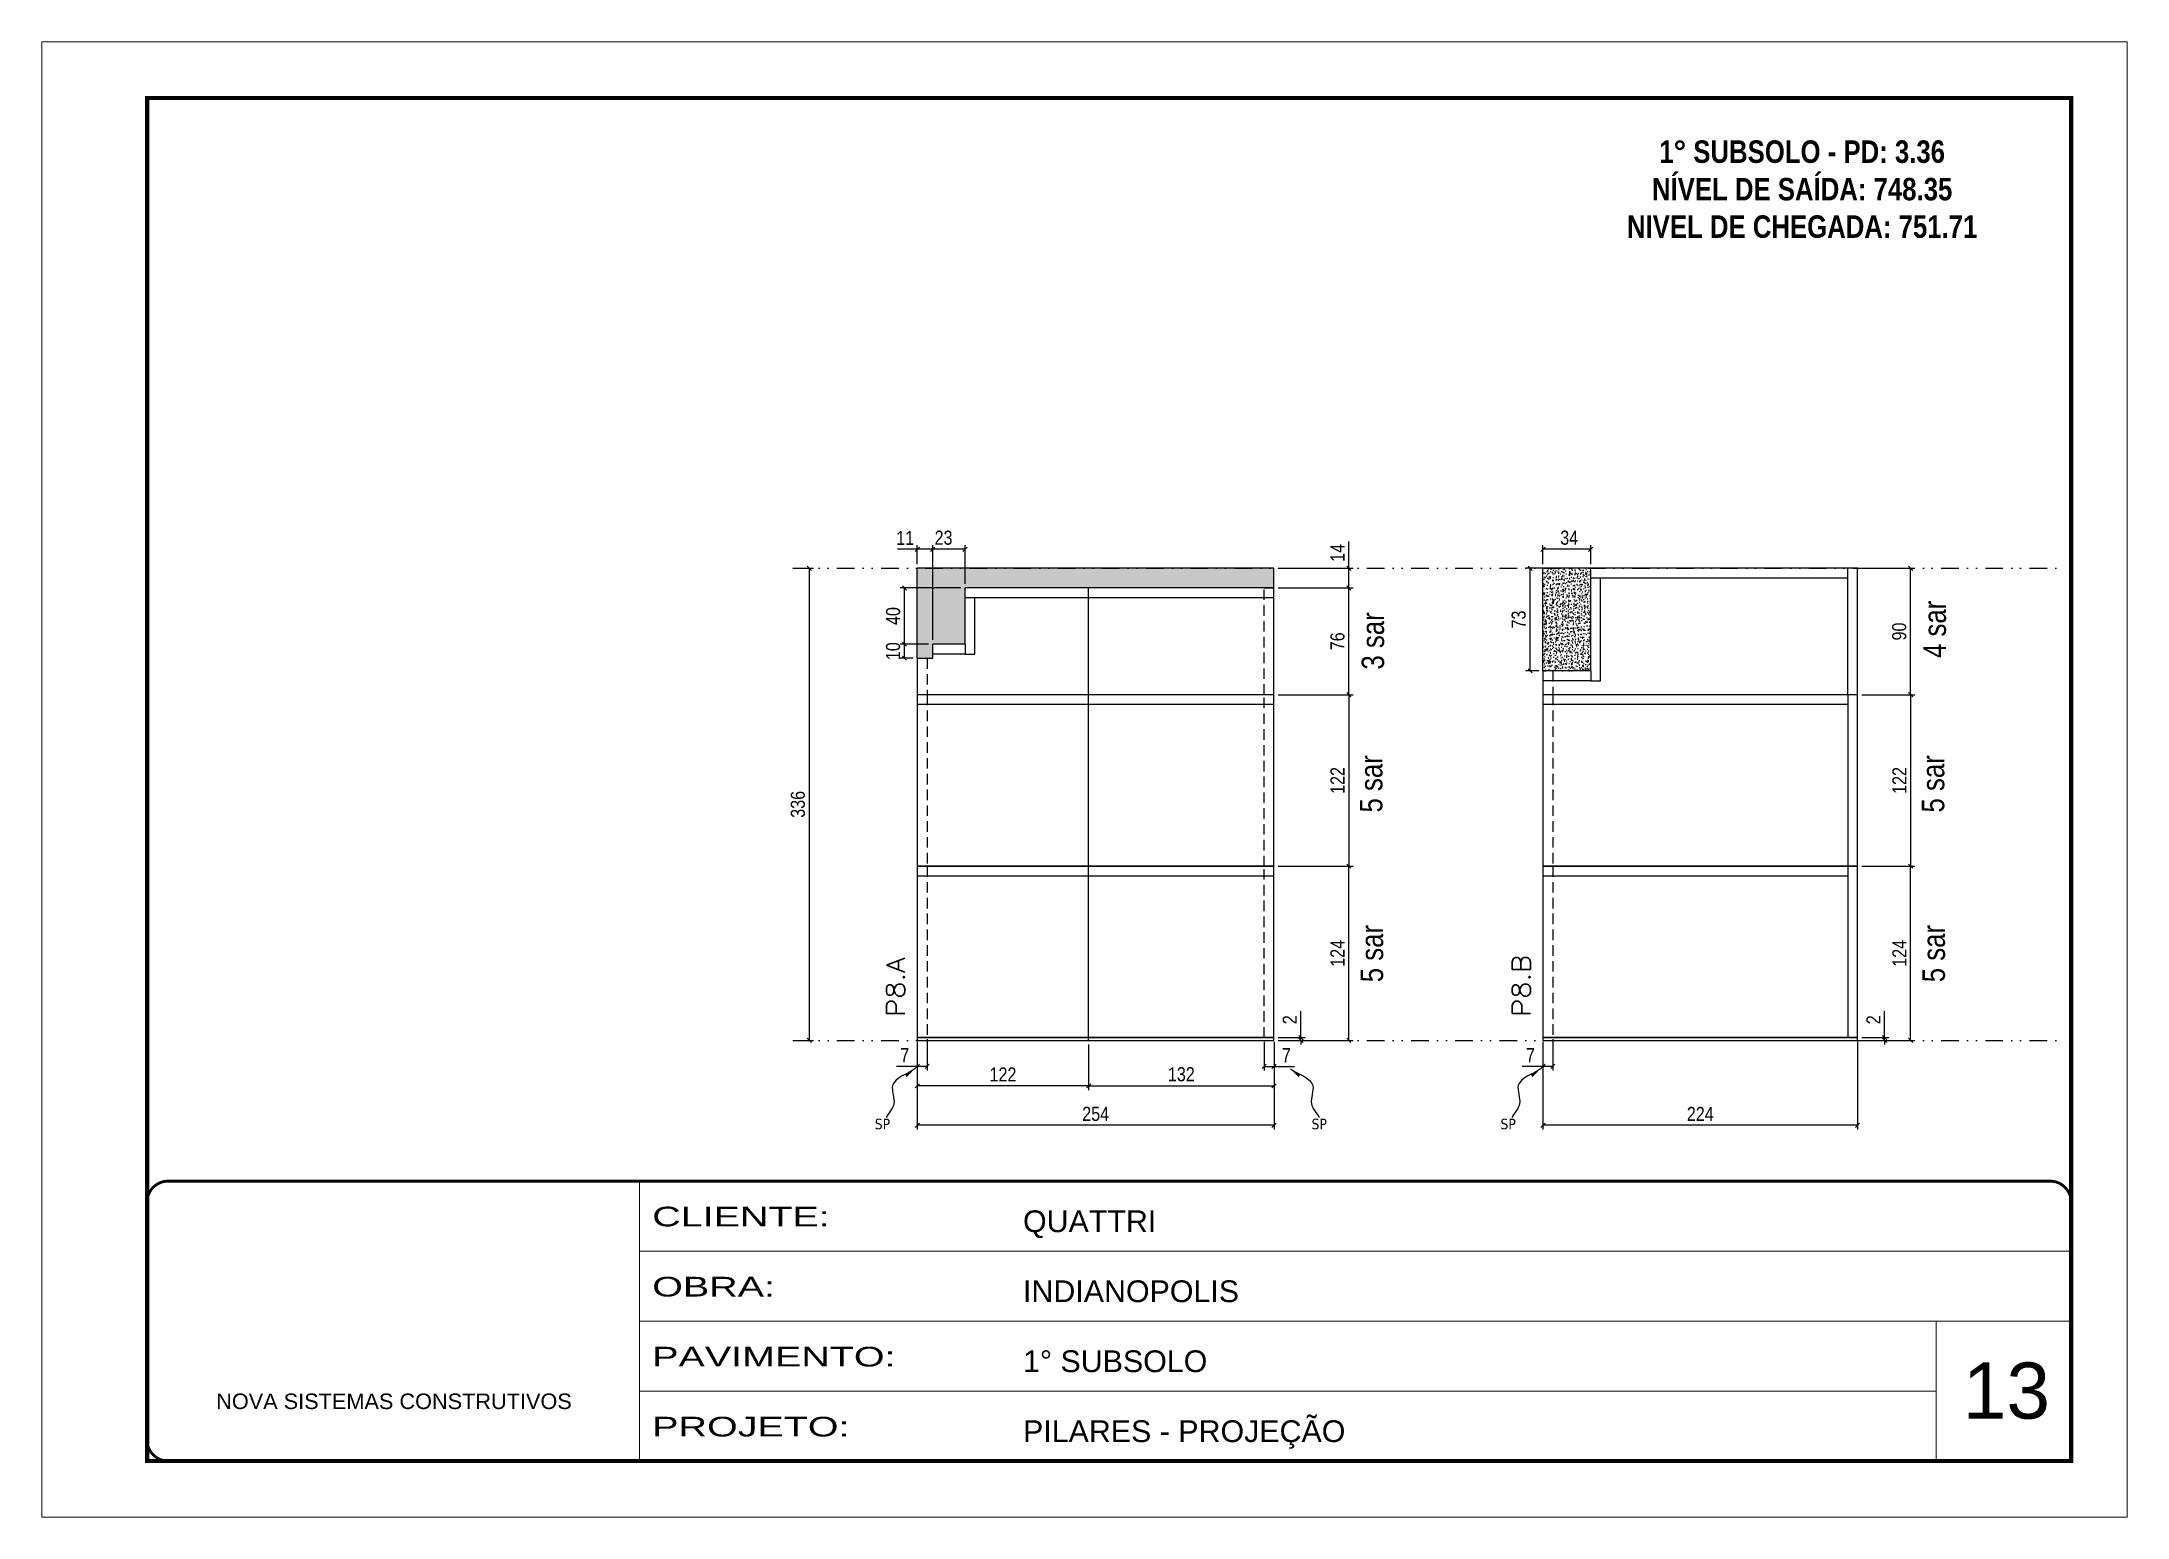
# Model space of a CAD drawing. Header units: millimetres. Extents: x 1945 to 8225, y 304 to 15137.
# Drawn here: x 1945 to 3430, y 10641 to 11691 of the extents above; entities that cross this region are included whole.
import ezdxf

# ---------------------------------------------------------------- set-up
doc = ezdxf.new("R2010")
doc.units = ezdxf.units.MM
for name, pattern in [('CONTINUO', [0]), ('DASHED', [0.75, 0.5, -0.25]), ('DIVIDE2', [0.625, 0.25, -0.125, 0, -0.125, 0, -0.125]), ('HIDDEN', [0.375, 0.25, -0.125])]:
    doc.linetypes.add(name, pattern=pattern)
for name, color, linetype, lineweight in [('CARIMBO', 255, 'Continuous', 9), ('Folhas', 255, 'Continuous', 9), ('SARRAFO DE PRESSAO', 251, 'DASHED', 9), ('Texto Seção', 7, 'Continuous', 15)]:
    doc.layers.add(name, color=color, linetype=linetype, lineweight=lineweight)
for name, color, linetype in [('COTA', 241, 'Continuous'), ('NOMENCLATURA', 7, 'Continuous'), ('Nível', 160, 'Continuous'), ('Painéis', 200, 'Continuous'), ('SARR_2.2x7', 40, 'Continuous'), ('texto', 7, 'Continuous')]:
    doc.layers.add(name, color=color, linetype=linetype)
doc.styles.add('ARIAL', font='arial.ttf')
doc.styles.add('ARIAL_NARROW', font='ARIALN.TTF', dxfattribs={"height": 0.2})
doc.styles.add('COTA TECNICA', font='techl___.ttf', dxfattribs={"height": 10})
doc.styles.add('COTA TECNICA-50', font='techl___.ttf', dxfattribs={"height": 10})
doc.styles.add('REGUA-120', font='ROMANS.shx', dxfattribs={"height": 15})
doc.styles.add('ROMANC', font='techb___.ttf', dxfattribs={"height": 2.5})
doc.styles.get("Standard").update_dxf_attribs({"font": 'arial.ttf'})
doc.styles.add('Tecnologia', font='')
doc.styles.get('Tecnologia').set_extended_font_data('Forgotten Futurist')
doc.dimstyles.new('COTA PAINEL-50', dxfattribs={"dimtxt": 10, "dimasz": 3, "dimexe": 3, "dimexo": 3, "dimgap": 3, "dimtad": 1, "dimdec": 1, "dimzin": 12, "dimdsep": 46, "dimtxsty": 'COTA TECNICA-50', "dimblk1": 'OBLIQUE', "dimblk2": 'OBLIQUE', "dimsah": 1, "dimcen": 0.9, "dimclrd": 4, "dimclre": 4, "dimclrt": 240, "dimadec": 1, "dimazin": 3, "dimtfac": 1, "dimtdec": 1, "dimtmove": 0, "dimatfit": 3, "dimfxl": 1, "dimtolj": 1, "dimtzin": 12, "dimarcsym": 0})
doc.dimstyles.new('PAINEL', dxfattribs={"dimtxt": 10, "dimasz": 3, "dimexe": 3, "dimexo": 3, "dimgap": 3, "dimtad": 1, "dimdec": 1, "dimzin": 12, "dimdsep": 46, "dimtxsty": 'COTA TECNICA', "dimblk1": 'OBLIQUE', "dimblk2": 'OBLIQUE', "dimsah": 1, "dimcen": 0.9, "dimclrd": 4, "dimclre": 4, "dimclrt": 240, "dimadec": 1, "dimazin": 3, "dimtfac": 1, "dimtdec": 1, "dimtmove": 0, "dimatfit": 3, "dimfxl": 1, "dimtolj": 1, "dimtzin": 12, "dimarcsym": 0})
doc.dimstyles.get("Standard").update_dxf_attribs({"dimtxt": 0.18, "dimasz": 0.18, "dimexe": 0.18, "dimexo": 0.0625, "dimgap": 0.09, "dimtad": 0, "dimtih": 1, "dimtoh": 1, "dimdec": 4, "dimzin": 0, "dimdsep": 46, "dimtxsty": 'Standard', "dimcen": 0.09, "dimadec": 0, "dimazin": 0, "dimtfac": 1, "dimtdec": 4, "dimtofl": 0, "dimtmove": 0, "dimatfit": 3, "dimfxl": 1, "dimtolj": 1, "dimtzin": 0, "dimarcsym": 0})

msp = doc.modelspace()

# ---------------------------------------------------------------- texts
at = {"layer": 'CARIMBO', "style": 'ARIAL'}
msp.add_text('13', height=40, dxfattribs=at).set_placement((3312.72, 10711.53))
at = {"layer": 'NOMENCLATURA', "style": 'ARIAL_NARROW'}
for s, p in [('4 sar', (3300.73, 11252.85)), ('3 sar', (2900.66, 11244.61)), ('5 sar', (2899.47, 11142.9)), ('5 sar', (3299.54, 11142.9)), ('5 sar', (2899.97, 11022.12)), ('5 sar', (3300.04, 11022.12))]:
    msp.add_text(s, height=16, rotation=90, dxfattribs=at).set_placement(p)
at = {"layer": 'NOMENCLATURA', "color": 2, "insert": (3198.35, 11621.18), "char_height": 16, "attachment_point": 2, "style": 'ROMANC'}
msp.add_mtext_dynamic_manual_height_columns('1° SUBSOLO - PD: 3.36\\PNÍVEL DE SAÍDA: 748.35\\PNIVEL DE CHEGADA: 751.71', width=449.0761, gutter_width=1, heights=[0], dxfattribs=at)
at = {"layer": 'texto', "color": 0, "char_height": 7.5, "attachment_point": 5}
for insert in [(2543.51, 10921.18), (2854.53, 10921.18), (2989.02, 10921.18)]:
    msp.add_mtext('{\\fTahoma|b0|i0|c0|p34;\\C4;SP}', dxfattribs=dict(at, insert=insert))
at = {"layer": 'Texto Seção', "style": 'REGUA-120', "width": 1.1}
for s, p in [('P8.A', (2559.34, 10997.5)), ('P8.B', (3004.85, 10997.5))]:
    msp.add_text(s, height=13, rotation=90, dxfattribs=at).set_placement(p)

# ---------------------------------------------------------------- blocks, each defined once
blk = doc.blocks.new('9999999999')
at = {"color": 30, "linetype": 'CONTINUO'}
for p, q in [((98564.6, 34230.2), (98564.6, 34429.4)), ((98564.6, 34379.6), (99584, 34379.6)), ((98564.6, 34329.8), (99488, 34329.8)), ((99584, 34329.8), (99488, 34329.8)), ((99488, 34329.8), (99488, 34230.2)), ((98564.6, 34280), (99488, 34280))]:
    blk.add_line(p, q, dxfattribs=at)
at = {"color": 30, "linetype": 'CONTINUO', "const_width": 2}
blk.add_lwpolyline([(99584, 34230.2), (99584, 34414.4, 0.414214), (99569, 34429.4), (98229, 34429.4, 0.414214), (98214, 34414.4), (98214, 34245.2, 0.414214), (98229, 34230.2), (99584, 34230.2)], format="xyb", dxfattribs=at)
at = {"layer": 'Folhas'}
blk.add_lwpolyline([(98139, 34190.2), (99624, 34190.2), (99624, 35240.2), (98139, 35240.2)], close=True, dxfattribs=at)
at = {"layer": 'Folhas', "color": 30, "const_width": 3}
blk.add_lwpolyline([(98214, 34230.2), (99584, 34230.2), (99584, 35200.2), (98214, 35200.2)], close=True, dxfattribs=at)
at = {"color": 7, "linetype": 'Continuous', "ltscale": 5, "style": 'ARIAL'}
for s, height, p in [('QUATTRI', 15.48, (98837.7, 34393.1)), ('INDIANOPOLIS', 15.483, (98837.7, 34343.3)), ('1° SUBSOLO', 15.48, (98837.7, 34293.5)), ('NOVA SISTEMAS CONSTRUTIVOS', 11.059, (98263.2, 34267.2)), ('PILARES - PROJEÇÃO', 15.483, (98837.7, 34243.7))]:
    blk.add_text(s, height=height, dxfattribs=at).set_placement(p)
at = {"layer": 'Folhas', "color": 7, "style": 'Tecnologia', "width": 1.5}
for s, p in [('CLIENTE:', (98573.7, 34397.2)), ('OBRA:', (98573.7, 34347.3)), ('PAVIMENTO:', (98573.7, 34297.5)), ('PROJETO:', (98573.7, 34247.7))]:
    blk.add_text(s, height=14, dxfattribs=at).set_placement(p)
blk = doc.blocks.new('_Oblique')
at = {"color": 0, "linetype": 'ByBlock', "lineweight": -2}
blk.add_line((-0.5, -0.5), (0.5, 0.5), dxfattribs=at)
blk = doc.blocks.new('*D506')
at = {"layer": 'COTA', "color": 4, "lineweight": -2, "transparency": 16777216}
for p, q in [((2568.3, 10979.7), (2568.3, 10917.3)), ((2822.3, 10979.7), (2822.3, 10917.3)), ((2822.3, 10920.3), (2568.3, 10920.3))]:
    blk.add_line(p, q, dxfattribs=at)
at = {"layer": 'Defpoints', "color": 0, "transparency": 16777216}
for p in [(2568.3, 10982.7), (2822.3, 10982.7), (2568.3, 10920.3)]:
    blk.add_point(p, dxfattribs=at)
at = {"layer": 'COTA', "color": 4, "lineweight": -2, "transparency": 16777216, "xscale": 3, "yscale": 3, "zscale": 3, "rotation": 180}
blk.add_blockref('_Oblique', (2568.3, 10920.3), dxfattribs=at)
at = {"layer": 'COTA', "color": 4, "lineweight": -2, "transparency": 16777216, "xscale": 3, "yscale": 3, "zscale": 3}
blk.add_blockref('_Oblique', (2822.3, 10920.3), dxfattribs=at)
at = {"layer": 'COTA', "color": 240, "transparency": 16777216, "insert": (2695.3, 10928.4), "char_height": 10, "attachment_point": 5, "style": 'COTA TECNICA'}
blk.add_mtext('\\A1;254', dxfattribs=at)
blk = doc.blocks.new('*D507')
at = {"layer": 'COTA', "color": 4, "lineweight": -2, "transparency": 16777216}
for p, q in [((2815.3, 10979.7), (2815.3, 10959.2)), ((2822.3, 10977.7), (2822.3, 10959.2)), ((2815.3, 10962.2), (2822.3, 10962.2)), ((2822.3, 10962.2), (2837, 10962.2))]:
    blk.add_line(p, q, dxfattribs=at)
at = {"layer": 'Defpoints', "color": 0, "transparency": 16777216}
for p in [(2815.3, 10982.7), (2822.3, 10980.7), (2822.3, 10962.2)]:
    blk.add_point(p, dxfattribs=at)
at = {"layer": 'COTA', "color": 4, "lineweight": -2, "transparency": 16777216, "xscale": 3, "yscale": 3, "zscale": 3, "rotation": 180}
blk.add_blockref('_Oblique', (2815.3, 10962.2), dxfattribs=at)
at = {"layer": 'COTA', "color": 4, "lineweight": -2, "transparency": 16777216, "xscale": 3, "yscale": 3, "zscale": 3}
blk.add_blockref('_Oblique', (2822.3, 10962.2), dxfattribs=at)
at = {"layer": 'COTA', "color": 240, "transparency": 16777216, "insert": (2831.1, 10970.2), "char_height": 10, "attachment_point": 5, "style": 'COTA TECNICA-50'}
blk.add_mtext('\\A1;7', dxfattribs=at)
blk = doc.blocks.new('*D508')
at = {"layer": 'COTA', "color": 4, "lineweight": -2, "transparency": 16777216}
for p, q in [((2568.3, 10977.7), (2568.3, 10959.2)), ((2575.3, 10981.7), (2575.3, 10959.2)), ((2568.3, 10962.2), (2553.6, 10962.2)), ((2575.3, 10962.2), (2568.3, 10962.2))]:
    blk.add_line(p, q, dxfattribs=at)
at = {"layer": 'Defpoints', "color": 0, "transparency": 16777216}
for p in [(2568.3, 10980.7), (2575.3, 10984.7), (2568.3, 10962.2)]:
    blk.add_point(p, dxfattribs=at)
at = {"layer": 'COTA', "color": 4, "lineweight": -2, "transparency": 16777216, "xscale": 3, "yscale": 3, "zscale": 3, "rotation": 180}
blk.add_blockref('_Oblique', (2568.3, 10962.2), dxfattribs=at)
at = {"layer": 'COTA', "color": 4, "lineweight": -2, "transparency": 16777216, "xscale": 3, "yscale": 3, "zscale": 3}
blk.add_blockref('_Oblique', (2575.3, 10962.2), dxfattribs=at)
at = {"layer": 'COTA', "color": 240, "transparency": 16777216, "insert": (2559.4, 10970.2), "char_height": 10, "attachment_point": 5, "style": 'COTA TECNICA-50'}
blk.add_mtext('\\A1;7', dxfattribs=at)
blk = doc.blocks.new('*D509')
at = {"layer": 'COTA', "color": 4, "lineweight": -2, "transparency": 16777216}
for p, q in [((2841.5, 10982.7), (2841.5, 11001.5)), ((2825.3, 10982.7), (2844.5, 10982.7)), ((2825.3, 10980.7), (2844.5, 10980.7)), ((2841.5, 10980.7), (2841.5, 10982.7)), ((2841.5, 10980.7), (2841.5, 10977.7))]:
    blk.add_line(p, q, dxfattribs=at)
at = {"layer": 'Defpoints', "color": 0, "transparency": 16777216}
for p in [(2822.3, 10982.7), (2822.3, 10980.7), (2841.5, 10980.7)]:
    blk.add_point(p, dxfattribs=at)
at = {"layer": 'COTA', "color": 4, "lineweight": -2, "transparency": 16777216, "xscale": 3, "yscale": 3, "zscale": 3}
for p, rotation in [((2841.5, 10982.7), 270), ((2841.5, 10980.7), 90)]:
    blk.add_blockref('_Oblique', p, dxfattribs=dict(at, rotation=rotation))
at = {"layer": 'COTA', "color": 240, "transparency": 16777216, "insert": (2833.5, 10995.4), "char_height": 10, "attachment_point": 5, "rotation": 90, "style": 'COTA TECNICA-50'}
blk.add_mtext('\\A1;2', dxfattribs=at)
blk = doc.blocks.new('*D510')
at = {"layer": 'COTA', "color": 4, "lineweight": -2, "transparency": 16777216}
for p, q in [((2482.7, 11316.7), (2494.5, 11316.7)), ((2491.5, 10980.7), (2491.5, 11316.7)), ((2482.7, 10980.7), (2494.5, 10980.7))]:
    blk.add_line(p, q, dxfattribs=at)
at = {"layer": 'Defpoints', "color": 0, "transparency": 16777216}
for p in [(2479.7, 11316.7), (2491.5, 11316.7), (2479.7, 10980.7)]:
    blk.add_point(p, dxfattribs=at)
at = {"layer": 'COTA', "color": 4, "lineweight": -2, "transparency": 16777216, "xscale": 3, "yscale": 3, "zscale": 3}
for p, rotation in [((2491.5, 11316.7), 90), ((2491.5, 10980.7), 270)]:
    blk.add_blockref('_Oblique', p, dxfattribs=dict(at, rotation=rotation))
at = {"layer": 'COTA', "color": 240, "transparency": 16777216, "insert": (2483.3, 11148.7), "char_height": 10, "attachment_point": 5, "rotation": 90, "style": 'COTA TECNICA-50'}
blk.add_mtext('\\A1;336', dxfattribs=at)
blk = doc.blocks.new('*D511')
at = {"layer": 'COTA', "color": 4, "lineweight": -2, "transparency": 16777216}
for p, q in [((2875.6, 11316.7), (2875.6, 11335.8)), ((2825.3, 11316.7), (2878.6, 11316.7)), ((2875.6, 11302.7), (2875.6, 11316.7)), ((2825.3, 11302.7), (2878.6, 11302.7))]:
    blk.add_line(p, q, dxfattribs=at)
at = {"layer": 'Defpoints', "color": 0, "transparency": 16777216}
for p in [(2822.3, 11316.7), (2875.6, 11316.7), (2822.3, 11302.7)]:
    blk.add_point(p, dxfattribs=at)
at = {"layer": 'COTA', "color": 4, "lineweight": -2, "transparency": 16777216, "xscale": 3, "yscale": 3, "zscale": 3}
for p, rotation in [((2875.6, 11316.7), 90), ((2875.6, 11302.7), 270)]:
    blk.add_blockref('_Oblique', p, dxfattribs=dict(at, rotation=rotation))
at = {"layer": 'COTA', "color": 240, "transparency": 16777216, "insert": (2867.5, 11327.7), "char_height": 10, "attachment_point": 5, "rotation": 90, "style": 'COTA TECNICA'}
blk.add_mtext('\\A1;14', dxfattribs=at)
blk = doc.blocks.new('*D512')
at = {"layer": 'COTA', "color": 4, "lineweight": -2, "transparency": 16777216}
for p, q in [((2825.3, 11104.7), (2878.6, 11104.7)), ((2875.6, 10980.7), (2875.6, 11104.7)), ((2825.3, 10980.7), (2878.6, 10980.7))]:
    blk.add_line(p, q, dxfattribs=at)
at = {"layer": 'Defpoints', "color": 0, "transparency": 16777216}
for p in [(2822.3, 11104.7), (2875.6, 11104.7), (2822.3, 10980.7)]:
    blk.add_point(p, dxfattribs=at)
at = {"layer": 'COTA', "color": 4, "lineweight": -2, "transparency": 16777216, "xscale": 3, "yscale": 3, "zscale": 3}
for p, rotation in [((2875.6, 11104.7), 90), ((2875.6, 10980.7), 270)]:
    blk.add_blockref('_Oblique', p, dxfattribs=dict(at, rotation=rotation))
at = {"layer": 'COTA', "color": 240, "transparency": 16777216, "insert": (2867.5, 11042.7), "char_height": 10, "attachment_point": 5, "rotation": 90, "style": 'COTA TECNICA'}
blk.add_mtext('\\A1;124', dxfattribs=at)
blk = doc.blocks.new('*D513')
at = {"layer": 'COTA', "color": 4, "lineweight": -2, "transparency": 16777216}
for p, q in [((2825.3, 11226.7), (2878.6, 11226.7)), ((2875.6, 11226.7), (2875.6, 11104.7)), ((2825.3, 11104.7), (2878.6, 11104.7))]:
    blk.add_line(p, q, dxfattribs=at)
at = {"layer": 'Defpoints', "color": 0, "transparency": 16777216}
for p in [(2822.3, 11226.7), (2822.3, 11104.7), (2875.6, 11104.7)]:
    blk.add_point(p, dxfattribs=at)
at = {"layer": 'COTA', "color": 4, "lineweight": -2, "transparency": 16777216, "xscale": 3, "yscale": 3, "zscale": 3}
for p, rotation in [((2875.6, 11226.7), 90), ((2875.6, 11104.7), 270)]:
    blk.add_blockref('_Oblique', p, dxfattribs=dict(at, rotation=rotation))
at = {"layer": 'COTA', "color": 240, "transparency": 16777216, "insert": (2867.5, 11165.7), "char_height": 10, "attachment_point": 5, "rotation": 90, "style": 'COTA TECNICA'}
blk.add_mtext('\\A1;122', dxfattribs=at)
blk = doc.blocks.new('*D1420')
at = {"layer": 'COTA', "color": 4, "lineweight": -2, "transparency": 16777216}
for p, q in [((2825.3, 11302.7), (2878.6, 11302.7)), ((2875.6, 11226.7), (2875.6, 11302.7)), ((2825.3, 11226.7), (2878.6, 11226.7))]:
    blk.add_line(p, q, dxfattribs=at)
at = {"layer": 'Defpoints', "color": 0, "transparency": 16777216}
for p in [(2822.3, 11302.7), (2875.6, 11302.7), (2822.3, 11226.7)]:
    blk.add_point(p, dxfattribs=at)
at = {"layer": 'COTA', "color": 4, "lineweight": -2, "transparency": 16777216, "xscale": 3, "yscale": 3, "zscale": 3}
for p, rotation in [((2875.6, 11302.7), 90), ((2875.6, 11226.7), 270)]:
    blk.add_blockref('_Oblique', p, dxfattribs=dict(at, rotation=rotation))
at = {"layer": 'COTA', "color": 240, "transparency": 16777216, "insert": (2867.5, 11264.7), "char_height": 10, "attachment_point": 5, "rotation": 90, "style": 'COTA TECNICA'}
blk.add_mtext('\\A1;76', dxfattribs=at)
blk = doc.blocks.new('*D514')
at = {"layer": 'COTA', "color": 4, "lineweight": -2, "transparency": 16777216}
for p, q in [((2576.3, 11262.7), (2556.2, 11262.7)), ((2559.2, 11252.7), (2559.2, 11262.7)), ((2565.3, 11252.7), (2556.2, 11252.7))]:
    blk.add_line(p, q, dxfattribs=at)
at = {"layer": 'Defpoints', "color": 0, "transparency": 16777216}
for p in [(2559.2, 11262.7), (2579.3, 11262.7), (2568.3, 11252.7)]:
    blk.add_point(p, dxfattribs=at)
at = {"layer": 'COTA', "color": 4, "lineweight": -2, "transparency": 16777216, "xscale": 3, "yscale": 3, "zscale": 3}
for p, rotation in [((2559.2, 11262.7), 90), ((2559.2, 11252.7), 270)]:
    blk.add_blockref('_Oblique', p, dxfattribs=dict(at, rotation=rotation))
at = {"layer": 'COTA', "color": 240, "transparency": 16777216, "insert": (2551.1, 11257.7), "char_height": 10, "attachment_point": 5, "rotation": 90, "style": 'COTA TECNICA'}
blk.add_mtext('\\A1;10', dxfattribs=at)
blk = doc.blocks.new('*D515')
at = {"layer": 'COTA', "color": 4, "lineweight": -2, "transparency": 16777216}
for p, q in [((2579.3, 11265.7), (2579.3, 11333.2)), ((2602.3, 11305.7), (2602.3, 11333.2)), ((2602.3, 11330.2), (2579.3, 11330.2))]:
    blk.add_line(p, q, dxfattribs=at)
at = {"layer": 'Defpoints', "color": 0, "transparency": 16777216}
for p in [(2579.3, 11330.2), (2602.3, 11302.7), (2579.3, 11262.7)]:
    blk.add_point(p, dxfattribs=at)
at = {"layer": 'COTA', "color": 4, "lineweight": -2, "transparency": 16777216, "xscale": 3, "yscale": 3, "zscale": 3, "rotation": 180}
blk.add_blockref('_Oblique', (2579.3, 11330.2), dxfattribs=at)
at = {"layer": 'COTA', "color": 4, "lineweight": -2, "transparency": 16777216, "xscale": 3, "yscale": 3, "zscale": 3}
blk.add_blockref('_Oblique', (2602.3, 11330.2), dxfattribs=at)
at = {"layer": 'COTA', "color": 240, "transparency": 16777216, "insert": (2587, 11338.4), "char_height": 10, "attachment_point": 5, "style": 'COTA TECNICA'}
blk.add_mtext('\\A1;23', dxfattribs=at)
blk = doc.blocks.new('*D1421')
at = {"layer": 'COTA', "color": 4, "lineweight": -2, "transparency": 16777216}
for p, q in [((2568.3, 11319.7), (2568.3, 11333.2)), ((2579.3, 11265.7), (2579.3, 11333.2)), ((2568.3, 11330.2), (2554.2, 11330.2)), ((2579.3, 11330.2), (2568.3, 11330.2))]:
    blk.add_line(p, q, dxfattribs=at)
at = {"layer": 'Defpoints', "color": 0, "transparency": 16777216}
for p in [(2568.3, 11330.2), (2568.3, 11316.7), (2579.3, 11262.7)]:
    blk.add_point(p, dxfattribs=at)
at = {"layer": 'COTA', "color": 4, "lineweight": -2, "transparency": 16777216, "xscale": 3, "yscale": 3, "zscale": 3, "rotation": 180}
blk.add_blockref('_Oblique', (2568.3, 11330.2), dxfattribs=at)
at = {"layer": 'COTA', "color": 4, "lineweight": -2, "transparency": 16777216, "xscale": 3, "yscale": 3, "zscale": 3}
blk.add_blockref('_Oblique', (2579.3, 11330.2), dxfattribs=at)
at = {"layer": 'COTA', "color": 240, "transparency": 16777216, "insert": (2559.7, 11338.3), "char_height": 10, "attachment_point": 5, "style": 'COTA TECNICA'}
blk.add_mtext('\\A1;11', dxfattribs=at)
blk = doc.blocks.new('*D516')
at = {"layer": 'COTA', "color": 4, "lineweight": -2, "transparency": 16777216}
for p, q in [((2599.3, 11302.7), (2556.2, 11302.7)), ((2559.2, 11262.7), (2559.2, 11302.7)), ((2576.3, 11262.7), (2556.2, 11262.7))]:
    blk.add_line(p, q, dxfattribs=at)
at = {"layer": 'Defpoints', "color": 0, "transparency": 16777216}
for p in [(2559.2, 11302.7), (2602.3, 11302.7), (2579.3, 11262.7)]:
    blk.add_point(p, dxfattribs=at)
at = {"layer": 'COTA', "color": 4, "lineweight": -2, "transparency": 16777216, "xscale": 3, "yscale": 3, "zscale": 3}
for p, rotation in [((2559.2, 11302.7), 90), ((2559.2, 11262.7), 270)]:
    blk.add_blockref('_Oblique', p, dxfattribs=dict(at, rotation=rotation))
at = {"layer": 'COTA', "color": 240, "transparency": 16777216, "insert": (2551.1, 11282.7), "char_height": 10, "attachment_point": 5, "rotation": 90, "style": 'COTA TECNICA'}
blk.add_mtext('\\A1;40', dxfattribs=at)
blk = doc.blocks.new('*D1422')
at = {"layer": 'COTA', "color": 4, "lineweight": -2, "transparency": 16777216}
for p, q in [((2690.3, 10977.7), (2690.3, 10945.4)), ((2822.3, 10977.7), (2822.3, 10945.4)), ((2690.3, 10948.4), (2822.3, 10948.4))]:
    blk.add_line(p, q, dxfattribs=at)
at = {"layer": 'Defpoints', "color": 0, "transparency": 16777216}
for p in [(2690.3, 10980.7), (2822.3, 10980.7), (2822.3, 10948.4)]:
    blk.add_point(p, dxfattribs=at)
at = {"layer": 'COTA', "color": 4, "lineweight": -2, "transparency": 16777216, "xscale": 3, "yscale": 3, "zscale": 3, "rotation": 180}
blk.add_blockref('_Oblique', (2690.3, 10948.4), dxfattribs=at)
at = {"layer": 'COTA', "color": 4, "lineweight": -2, "transparency": 16777216, "xscale": 3, "yscale": 3, "zscale": 3}
blk.add_blockref('_Oblique', (2822.3, 10948.4), dxfattribs=at)
at = {"layer": 'COTA', "color": 240, "transparency": 16777216, "insert": (2756.3, 10956.6), "char_height": 10, "attachment_point": 5, "style": 'COTA TECNICA'}
blk.add_mtext('\\A1;132', dxfattribs=at)
blk = doc.blocks.new('*D1423')
at = {"layer": 'COTA', "color": 4, "lineweight": -2, "transparency": 16777216}
for p, q in [((2568.3, 10977.7), (2568.3, 10945.4)), ((2690.3, 10977.7), (2690.3, 10945.4)), ((2690.3, 10948.4), (2568.3, 10948.4))]:
    blk.add_line(p, q, dxfattribs=at)
at = {"layer": 'Defpoints', "color": 0, "transparency": 16777216}
for p in [(2568.3, 10980.7), (2690.3, 10980.7), (2568.3, 10948.4)]:
    blk.add_point(p, dxfattribs=at)
at = {"layer": 'COTA', "color": 4, "lineweight": -2, "transparency": 16777216, "xscale": 3, "yscale": 3, "zscale": 3, "rotation": 180}
blk.add_blockref('_Oblique', (2568.3, 10948.4), dxfattribs=at)
at = {"layer": 'COTA', "color": 4, "lineweight": -2, "transparency": 16777216, "xscale": 3, "yscale": 3, "zscale": 3}
blk.add_blockref('_Oblique', (2690.3, 10948.4), dxfattribs=at)
at = {"layer": 'COTA', "color": 240, "transparency": 16777216, "insert": (2629.3, 10956.5), "char_height": 10, "attachment_point": 5, "style": 'COTA TECNICA'}
blk.add_mtext('\\A1;122', dxfattribs=at)
blk = doc.blocks.new('*D517')
at = {"layer": 'COTA', "color": 4, "lineweight": -2, "transparency": 16777216}
for p, q in [((3013.8, 10979.7), (3013.8, 10917.3)), ((3237.8, 10979.7), (3237.8, 10917.3)), ((3237.8, 10920.3), (3013.8, 10920.3))]:
    blk.add_line(p, q, dxfattribs=at)
at = {"layer": 'Defpoints', "color": 0, "transparency": 16777216}
for p in [(3013.8, 10982.7), (3237.8, 10982.7), (3013.8, 10920.3)]:
    blk.add_point(p, dxfattribs=at)
at = {"layer": 'COTA', "color": 4, "lineweight": -2, "transparency": 16777216, "xscale": 3, "yscale": 3, "zscale": 3, "rotation": 180}
blk.add_blockref('_Oblique', (3013.8, 10920.3), dxfattribs=at)
at = {"layer": 'COTA', "color": 4, "lineweight": -2, "transparency": 16777216, "xscale": 3, "yscale": 3, "zscale": 3}
blk.add_blockref('_Oblique', (3237.8, 10920.3), dxfattribs=at)
at = {"layer": 'COTA', "color": 240, "transparency": 16777216, "insert": (3125.8, 10928.4), "char_height": 10, "attachment_point": 5, "style": 'COTA TECNICA'}
blk.add_mtext('\\A1;224', dxfattribs=at)
blk = doc.blocks.new('*D518')
at = {"layer": 'COTA', "color": 4, "lineweight": -2, "transparency": 16777216}
for p, q in [((3013.8, 10977.7), (3013.8, 10959.2)), ((3020.8, 10981.7), (3020.8, 10959.2)), ((3013.8, 10962.2), (2999.1, 10962.2)), ((3020.8, 10962.2), (3013.8, 10962.2))]:
    blk.add_line(p, q, dxfattribs=at)
at = {"layer": 'Defpoints', "color": 0, "transparency": 16777216}
for p in [(3013.8, 10980.7), (3020.8, 10984.7), (3013.8, 10962.2)]:
    blk.add_point(p, dxfattribs=at)
at = {"layer": 'COTA', "color": 4, "lineweight": -2, "transparency": 16777216, "xscale": 3, "yscale": 3, "zscale": 3, "rotation": 180}
blk.add_blockref('_Oblique', (3013.8, 10962.2), dxfattribs=at)
at = {"layer": 'COTA', "color": 4, "lineweight": -2, "transparency": 16777216, "xscale": 3, "yscale": 3, "zscale": 3}
blk.add_blockref('_Oblique', (3020.8, 10962.2), dxfattribs=at)
at = {"layer": 'COTA', "color": 240, "transparency": 16777216, "insert": (3004.9, 10970.2), "char_height": 10, "attachment_point": 5, "style": 'COTA TECNICA-50'}
blk.add_mtext('\\A1;7', dxfattribs=at)
blk = doc.blocks.new('*D519')
at = {"layer": 'COTA', "color": 4, "lineweight": -2, "transparency": 16777216}
for p, q in [((3257.1, 10982.7), (3257.1, 11001.5)), ((3240.8, 10982.7), (3260.1, 10982.7)), ((3240.8, 10980.7), (3260.1, 10980.7)), ((3257.1, 10980.7), (3257.1, 10982.7)), ((3257.1, 10980.7), (3257.1, 10977.7))]:
    blk.add_line(p, q, dxfattribs=at)
at = {"layer": 'Defpoints', "color": 0, "transparency": 16777216}
for p in [(3237.8, 10982.7), (3237.8, 10980.7), (3257.1, 10980.7)]:
    blk.add_point(p, dxfattribs=at)
at = {"layer": 'COTA', "color": 4, "lineweight": -2, "transparency": 16777216, "xscale": 3, "yscale": 3, "zscale": 3}
for p, rotation in [((3257.1, 10982.7), 270), ((3257.1, 10980.7), 90)]:
    blk.add_blockref('_Oblique', p, dxfattribs=dict(at, rotation=rotation))
at = {"layer": 'COTA', "color": 240, "transparency": 16777216, "insert": (3249.1, 10995.4), "char_height": 10, "attachment_point": 5, "rotation": 90, "style": 'COTA TECNICA-50'}
blk.add_mtext('\\A1;2', dxfattribs=at)
blk = doc.blocks.new('*D520')
at = {"layer": 'COTA', "color": 4, "lineweight": -2, "transparency": 16777216}
for p, q in [((3240.8, 11104.7), (3278.6, 11104.7)), ((3275.6, 10980.7), (3275.6, 11104.7)), ((3240.8, 10980.7), (3278.6, 10980.7))]:
    blk.add_line(p, q, dxfattribs=at)
at = {"layer": 'Defpoints', "color": 0, "transparency": 16777216}
for p in [(3237.8, 11104.7), (3275.6, 11104.7), (3237.8, 10980.7)]:
    blk.add_point(p, dxfattribs=at)
at = {"layer": 'COTA', "color": 4, "lineweight": -2, "transparency": 16777216, "xscale": 3, "yscale": 3, "zscale": 3}
for p, rotation in [((3275.6, 11104.7), 90), ((3275.6, 10980.7), 270)]:
    blk.add_blockref('_Oblique', p, dxfattribs=dict(at, rotation=rotation))
at = {"layer": 'COTA', "color": 240, "transparency": 16777216, "insert": (3267.6, 11042.7), "char_height": 10, "attachment_point": 5, "rotation": 90, "style": 'COTA TECNICA'}
blk.add_mtext('\\A1;124', dxfattribs=at)
blk = doc.blocks.new('*D521')
at = {"layer": 'COTA', "color": 4, "lineweight": -2, "transparency": 16777216}
for p, q in [((3240.8, 11226.7), (3278.6, 11226.7)), ((3275.6, 11226.7), (3275.6, 11104.7)), ((3240.8, 11104.7), (3278.6, 11104.7))]:
    blk.add_line(p, q, dxfattribs=at)
at = {"layer": 'Defpoints', "color": 0, "transparency": 16777216}
for p in [(3237.8, 11226.7), (3237.8, 11104.7), (3275.6, 11104.7)]:
    blk.add_point(p, dxfattribs=at)
at = {"layer": 'COTA', "color": 4, "lineweight": -2, "transparency": 16777216, "xscale": 3, "yscale": 3, "zscale": 3}
for p, rotation in [((3275.6, 11226.7), 90), ((3275.6, 11104.7), 270)]:
    blk.add_blockref('_Oblique', p, dxfattribs=dict(at, rotation=rotation))
at = {"layer": 'COTA', "color": 240, "transparency": 16777216, "insert": (3267.6, 11165.7), "char_height": 10, "attachment_point": 5, "rotation": 90, "style": 'COTA TECNICA'}
blk.add_mtext('\\A1;122', dxfattribs=at)
blk = doc.blocks.new('*D1424')
at = {"layer": 'COTA', "color": 4, "lineweight": -2, "transparency": 16777216}
for p, q in [((3240.8, 11316.7), (3278.6, 11316.7)), ((3275.6, 11226.7), (3275.6, 11316.7)), ((3240.8, 11226.7), (3278.6, 11226.7))]:
    blk.add_line(p, q, dxfattribs=at)
at = {"layer": 'Defpoints', "color": 0, "transparency": 16777216}
for p in [(3237.8, 11316.7), (3275.6, 11316.7), (3237.8, 11226.7)]:
    blk.add_point(p, dxfattribs=at)
at = {"layer": 'COTA', "color": 4, "lineweight": -2, "transparency": 16777216, "xscale": 3, "yscale": 3, "zscale": 3}
for p, rotation in [((3275.6, 11316.7), 90), ((3275.6, 11226.7), 270)]:
    blk.add_blockref('_Oblique', p, dxfattribs=dict(at, rotation=rotation))
at = {"layer": 'COTA', "color": 240, "transparency": 16777216, "insert": (3267.5, 11271.7), "char_height": 10, "attachment_point": 5, "rotation": 90, "style": 'COTA TECNICA'}
blk.add_mtext('\\A1;90', dxfattribs=at)
blk = doc.blocks.new('*D522')
at = {"layer": 'COTA', "color": 4, "lineweight": -2, "transparency": 16777216}
for p, q in [((3013.8, 11319.7), (3013.8, 11333.2)), ((3047.8, 11319.7), (3047.8, 11333.2)), ((3047.8, 11330.2), (3013.8, 11330.2))]:
    blk.add_line(p, q, dxfattribs=at)
at = {"layer": 'Defpoints', "color": 0, "transparency": 16777216}
for p in [(3013.8, 11330.2), (3013.8, 11316.7), (3047.8, 11316.7)]:
    blk.add_point(p, dxfattribs=at)
at = {"layer": 'COTA', "color": 4, "lineweight": -2, "transparency": 16777216, "xscale": 3, "yscale": 3, "zscale": 3, "rotation": 180}
blk.add_blockref('_Oblique', (3013.8, 11330.2), dxfattribs=at)
at = {"layer": 'COTA', "color": 4, "lineweight": -2, "transparency": 16777216, "xscale": 3, "yscale": 3, "zscale": 3}
blk.add_blockref('_Oblique', (3047.8, 11330.2), dxfattribs=at)
at = {"layer": 'COTA', "color": 240, "transparency": 16777216, "insert": (3032.5, 11338.4), "char_height": 10, "attachment_point": 5, "style": 'COTA TECNICA'}
blk.add_mtext('\\A1;34', dxfattribs=at)
blk = doc.blocks.new('*D523')
at = {"layer": 'COTA', "color": 4, "lineweight": -2, "transparency": 16777216}
for p, q in [((3044.8, 11316.7), (3001.7, 11316.7)), ((3004.7, 11243.7), (3004.7, 11316.7)), ((3010.8, 11243.7), (3001.7, 11243.7))]:
    blk.add_line(p, q, dxfattribs=at)
at = {"layer": 'Defpoints', "color": 0, "transparency": 16777216}
for p in [(3004.7, 11316.7), (3047.8, 11316.7), (3013.8, 11243.7)]:
    blk.add_point(p, dxfattribs=at)
at = {"layer": 'COTA', "color": 4, "lineweight": -2, "transparency": 16777216, "xscale": 3, "yscale": 3, "zscale": 3}
for p, rotation in [((3004.7, 11316.7), 90), ((3004.7, 11243.7), 270)]:
    blk.add_blockref('_Oblique', p, dxfattribs=dict(at, rotation=rotation))
at = {"layer": 'COTA', "color": 240, "transparency": 16777216, "insert": (2996.5, 11280.2), "char_height": 10, "attachment_point": 5, "rotation": 90, "style": 'COTA TECNICA'}
blk.add_mtext('\\A1;73', dxfattribs=at)

# ---------------------------------------------------------------- dimensions: what is measured, and where the dimension line sits
at = {"layer": 'COTA'}
for base, p1, p2, dimstyle, picture, middle in [((2568.28, 11330.2), (2579.28, 11262.67), (2568.28, 11316.67), 'PAINEL', '*D1421', (2559.74, 11338.25)), ((2568.28, 10948.41), (2690.28, 10980.67), (2568.28, 10980.67), 'PAINEL', '*D1423', (2629.28, 10956.47)), ((2822.28, 10948.41), (2690.28, 10980.67), (2822.28, 10980.67), 'PAINEL', '*D1422', (2756.28, 10956.63)), ((2822.28, 10962.16), (2815.28, 10982.67), (2822.28, 10980.67), 'COTA PAINEL-50', '*D507', (2831.15, 10970.23))]:
    dim = msp.add_linear_dim(base=base, p1=p1, p2=p2, dimstyle=dimstyle, dxfattribs=at)
    dim.commit()
    dim.dimension.update_dxf_attribs({"geometry": picture, "text_midpoint": middle})
for base, p1, p2, picture, middle in [((2579.28, 11330.2), (2602.28, 11302.67), (2579.28, 11262.67), '*D515', (2587.03, 11330.2)), ((3013.8, 11330.2), (3047.8, 11316.67), (3013.8, 11316.67), '*D522', (3032.55, 11330.2))]:
    dim = msp.add_linear_dim(base=base, p1=p1, p2=p2, dimstyle='PAINEL', dxfattribs=at)
    dim.commit()
    dim.dimension.update_dxf_attribs({"geometry": picture, "text_midpoint": middle, "dimtype": 160})
for base, p1, p2, angle, dimstyle, picture, middle in [((2875.57, 11316.67), (2822.28, 11302.67), (2822.28, 11316.67), 90, 'PAINEL', '*D511', (2867.49, 11327.73)), ((2491.5, 11316.67), (2479.65, 10980.67), (2479.65, 11316.67), 90, 'COTA PAINEL-50', '*D510', (2483.28, 11148.67)), ((3004.68, 11316.67), (3013.8, 11243.67), (3047.8, 11316.67), 90, 'PAINEL', '*D523', (2996.46, 11280.17)), ((3275.64, 11316.67), (3237.8, 11226.67), (3237.8, 11316.67), 90, 'PAINEL', '*D1424', (3267.51, 11271.67)), ((2559.17, 11302.67), (2579.28, 11262.67), (2602.28, 11302.67), 90, 'PAINEL', '*D516', (2551.07, 11282.67)), ((2875.57, 11302.67), (2822.28, 11226.67), (2822.28, 11302.67), 90, 'PAINEL', '*D1420', (2867.46, 11264.67)), ((2875.57, 11104.67), (2822.28, 11226.67), (2822.28, 11104.67), 90, 'PAINEL', '*D513', (2867.51, 11165.67)), ((3275.64, 11104.67), (3237.8, 11226.67), (3237.8, 11104.67), 90, 'PAINEL', '*D521', (3267.58, 11165.67)), ((2875.57, 11104.67), (2822.28, 10980.67), (2822.28, 11104.67), 90, 'PAINEL', '*D512', (2867.49, 11042.67)), ((3275.64, 11104.67), (3237.8, 10980.67), (3237.8, 11104.67), 90, 'PAINEL', '*D520', (3267.56, 11042.67)), ((2568.28, 10962.16), (2575.28, 10984.67), (2568.28, 10980.67), 180, 'COTA PAINEL-50', '*D508', (2559.42, 10970.23)), ((3013.8, 10962.16), (3020.8, 10984.67), (3013.8, 10980.67), 180, 'COTA PAINEL-50', '*D518', (3004.93, 10970.23))]:
    dim = msp.add_linear_dim(base=base, p1=p1, p2=p2, angle=angle, dimstyle=dimstyle, dxfattribs=at)
    dim.commit()
    dim.dimension.update_dxf_attribs({"geometry": picture, "text_midpoint": middle})
for base, p1, p2, dimstyle, picture, middle in [((2559.17, 11262.67), (2568.28, 11252.67), (2579.28, 11262.67), 'PAINEL', '*D514', (2559.17, 11257.67)), ((2841.54, 10980.67), (2822.28, 10982.67), (2822.28, 10980.67), 'COTA PAINEL-50', '*D509', (2841.54, 10995.41)), ((3257.05, 10980.67), (3237.8, 10982.67), (3237.8, 10980.67), 'COTA PAINEL-50', '*D519', (3257.05, 10995.41))]:
    dim = msp.add_linear_dim(base=base, p1=p1, p2=p2, angle=90, dimstyle=dimstyle, dxfattribs=at)
    dim.commit()
    dim.dimension.update_dxf_attribs({"geometry": picture, "text_midpoint": middle, "dimtype": 160})
for base, p1, p2, picture, middle in [((2568.28, 10920.29), (2822.28, 10982.67), (2568.28, 10982.67), '*D506', (2695.28, 10928.39)), ((3013.8, 10920.29), (3237.8, 10982.67), (3013.8, 10982.67), '*D517', (3125.8, 10928.36))]:
    dim = msp.add_linear_dim(base=base, p1=p1, p2=p2, angle=180, dimstyle='PAINEL', override={"dimarcsym": 2}, dxfattribs=at)
    dim.commit()
    dim.dimension.update_dxf_attribs({"geometry": picture, "text_midpoint": middle})

# ---------------------------------------------------------------- hatches: boundary and pattern name
at = {"layer": 'COTA'}
h = msp.add_hatch(dxfattribs=at)
h.set_pattern_fill('AR-CONC', color=256, scale=0.03)
h.paths.add_polyline_path([(2822.28, 11316.67), (2568.28, 11316.67), (2568.28, 11252.67), (2579.28, 11252.67), (2579.28, 11262.67), (2602.28, 11262.67), (2602.28, 11302.67), (2822.28, 11302.67)])
at = {"layer": 'COTA', "linetype": 'ByBlock'}
h = msp.add_hatch(dxfattribs=at)
h.set_pattern_fill('AR-CONC', color=256, scale=0.03)
h.set_pattern_definition([(50, (-13617.966, 5907.2317), (5.4655401, -0.4781726), [0.5715, -6.2865]), (355, (-13617.966, 5907.232), (-1.0573026, 5.7317054), [0.4572, -5.0292175]), (100.451445, (-13617.5106, 5907.192), (4.4082374, 5.2535326), [0.4857003, -5.3427073]), (46.1842, (-13617.966, 5908.756), (8.1323712, -1.2612698), [0.85725, -9.42975]), (96.63556, (-13617.2884, 5908.651), (7.122124, 7.4227837), [0.7285507, -8.0140682]), (351.18415, (-13617.966, 5908.756), (7.122124, 7.4227837), [0.685799, -7.543792]), (21, (-13617.204, 5908.3747), (4.5484317, -3.067956), [0.5715, -6.2865]), (326, (-13617.204, 5908.375), (1.8540609, 5.525639), [0.4572, -5.0292]), (71.451445, (-13616.825, 5908.119), (6.4024926, 2.457683), [0.4857003, -5.3426981]), (37.5, (-13617.9661, 5907.2317), (0.0926581, 2.53665117), [0, -4.96824, 0, -5.1054, 0, -5.04825]), (7.5, (-13617.966, 5907.2317), (2.00458988, 3.00541724), [0, -2.91084, 0, -4.85394, 0, -1.92405]), (327.5, (-13619.6654, 5907.2317), (4.06771786, -0.17186232), [0, -1.905, 0, -5.9436, 0, -7.8867]), (317.5, (-13620.4274, 5907.2317), (4.44387544, 0.7627947), [0, -2.4765, 0, -3.94716, 0, -5.6007])])
h.paths.add_polyline_path([(3047.8, 11243.67), (3047.8, 11316.67), (3013.8, 11316.67), (3013.8, 11243.67)])

# ---------------------------------------------------------------- linework, layer by layer
for p, q in [((2822.28, 11316.67), (2568.28, 11316.67)), ((2568.28, 11252.67), (2568.28, 11316.67)), ((2822.28, 11302.67), (2822.28, 11316.67)), ((3047.8, 11316.67), (3013.8, 11316.67)), ((3013.8, 11243.67), (3013.8, 11316.67))]:
    msp.add_line(p, q, dxfattribs=at)
at = {"layer": 'Nível', "color": 4, "linetype": 'DIVIDE2', "ltscale": 50}
for p, q in [((2479.65, 11316.67), (3389.86, 11316.67)), ((2479.65, 10980.67), (3389.86, 10980.67))]:
    msp.add_line(p, q, dxfattribs=at)
at = {"layer": 'Painéis'}
for p, q in [((3237.8, 11316.67), (3047.8, 11316.67)), ((3047.8, 11243.67), (3047.8, 11316.67)), ((3237.8, 11104.67), (3237.8, 11316.67)), ((2822.28, 11302.67), (2602.28, 11302.67)), ((2602.28, 11262.67), (2602.28, 11302.67)), ((2690.28, 11104.67), (2690.28, 11302.67)), ((2822.28, 11104.67), (2822.28, 11302.67)), ((2602.28, 11262.67), (2579.28, 11262.67)), ((2579.28, 11252.67), (2579.28, 11262.67)), ((2568.28, 11252.67), (2568.28, 11104.67)), ((2568.28, 11252.67), (2579.28, 11252.67)), ((3013.8, 11243.67), (3013.8, 11104.67)), ((3047.8, 11243.67), (3013.8, 11243.67)), ((2822.28, 11226.67), (2568.28, 11226.67)), ((3237.8, 11226.67), (3013.8, 11226.67)), ((2568.28, 11104.67), (2568.28, 10980.67)), ((2568.28, 11104.67), (2822.28, 11104.67)), ((2822.28, 11104.67), (2568.28, 11104.67)), ((2690.28, 10980.67), (2690.28, 11104.67)), ((2822.28, 10980.67), (2822.28, 11104.67)), ((3013.8, 11104.67), (3013.8, 10980.67)), ((3013.8, 11104.67), (3237.8, 11104.67)), ((3237.8, 11104.67), (3013.8, 11104.67)), ((3237.8, 10980.67), (3237.8, 11104.67)), ((2568.28, 10982.67), (2822.28, 10982.67)), ((3013.8, 10982.67), (3237.8, 10982.67))]:
    msp.add_line(p, q, dxfattribs=at)
for points in [[(2822.28, 10982.67), (2568.28, 10982.67), (2568.28, 10980.67), (2822.28, 10980.67)], [(3237.8, 10982.67), (3013.8, 10982.67), (3013.8, 10980.67), (3237.8, 10980.67)]]:
    msp.add_lwpolyline(points, close=True, dxfattribs=at)
at = {"layer": 'SARR_2.2x7'}
for p, q in [((3230.8, 11226.67), (3230.8, 11316.67)), ((3230.8, 11309.67), (3047.8, 11309.67)), ((3054.8, 11236.67), (3054.8, 11309.67)), ((2822.28, 11295.67), (2602.28, 11295.67)), ((2609.28, 11255.67), (2609.28, 11295.67)), ((2602.28, 11262.67), (2602.28, 11255.67)), ((2602.28, 11255.67), (2579.28, 11255.67)), ((2602.28, 11255.67), (2609.28, 11255.67)), ((3047.8, 11243.67), (3047.8, 11236.67)), ((3047.8, 11236.67), (3013.8, 11236.67)), ((3047.8, 11236.67), (3054.8, 11236.67)), ((3230.8, 11226.67), (3230.8, 11104.67)), ((2822.28, 11219.67), (2568.28, 11219.67)), ((3230.8, 11219.67), (3013.8, 11219.67)), ((2822.28, 11097.67), (2568.28, 11097.67)), ((3230.8, 11097.67), (3013.8, 11097.67)), ((3230.8, 11104.67), (3230.8, 10982.67))]:
    msp.add_line(p, q, dxfattribs=at)
at = {"layer": 'SARR_2.2x7', "linetype": 'HIDDEN', "ltscale": 30}
for p, q in [((2815.28, 11302.67), (2815.28, 11302.67)), ((2815.28, 11302.67), (2822.28, 11302.67)), ((2815.28, 11226.67), (2815.28, 11302.67)), ((2575.28, 11252.67), (2575.28, 11226.67)), ((3020.8, 11243.67), (3020.8, 11226.67)), ((2575.28, 11226.67), (2575.28, 11104.67)), ((2815.28, 11104.67), (2815.28, 11226.67)), ((3020.8, 11226.67), (3020.8, 11104.67)), ((2575.28, 11104.67), (2575.28, 10982.67)), ((2815.28, 10982.67), (2815.28, 11104.67)), ((3020.8, 11104.67), (3020.8, 10982.67)), ((2575.28, 10984.67), (2575.28, 10984.67)), ((2815.28, 10982.67), (2815.28, 10982.67)), ((3020.8, 10984.67), (3020.8, 10984.67)), ((3230.8, 10984.67), (3230.8, 10984.67))]:
    msp.add_line(p, q, dxfattribs=at)

# ---------------------------------------------------------------- block references
at = {"layer": 'SARRAFO DE PRESSAO', "color": 6, "linetype": 'ByBlock'}
msp.add_blockref('9999999999', (-96194.12, -23548.82), dxfattribs=at)

msp.set_redraw_order([(e.dxf.handle, doc.entitydb.next_handle()) for e in msp.query("TEXT MTEXT ATTDEF DIMENSION ARC_DIMENSION")])  # texts and dimensions are drawn at this point

# ---------------------------------------------------------------- leaders
at = {"layer": 'COTA', "path_type": 1}
for points in [[(2566.45, 10960.49), (2550.67, 10948.65), (2551.59, 10935.65), (2546.04, 10925.86)], [(2834.11, 10960.49), (2849.9, 10948.65), (2848.97, 10935.65), (2854.52, 10925.86)], [(3011.97, 10960.49), (2996.18, 10948.65), (2997.11, 10935.65), (2991.55, 10925.86)]]:
    msp.add_leader(points, dimstyle='Standard', override={"dimasz": 8}, dxfattribs=at)

doc.saveas('drawing.dxf')
